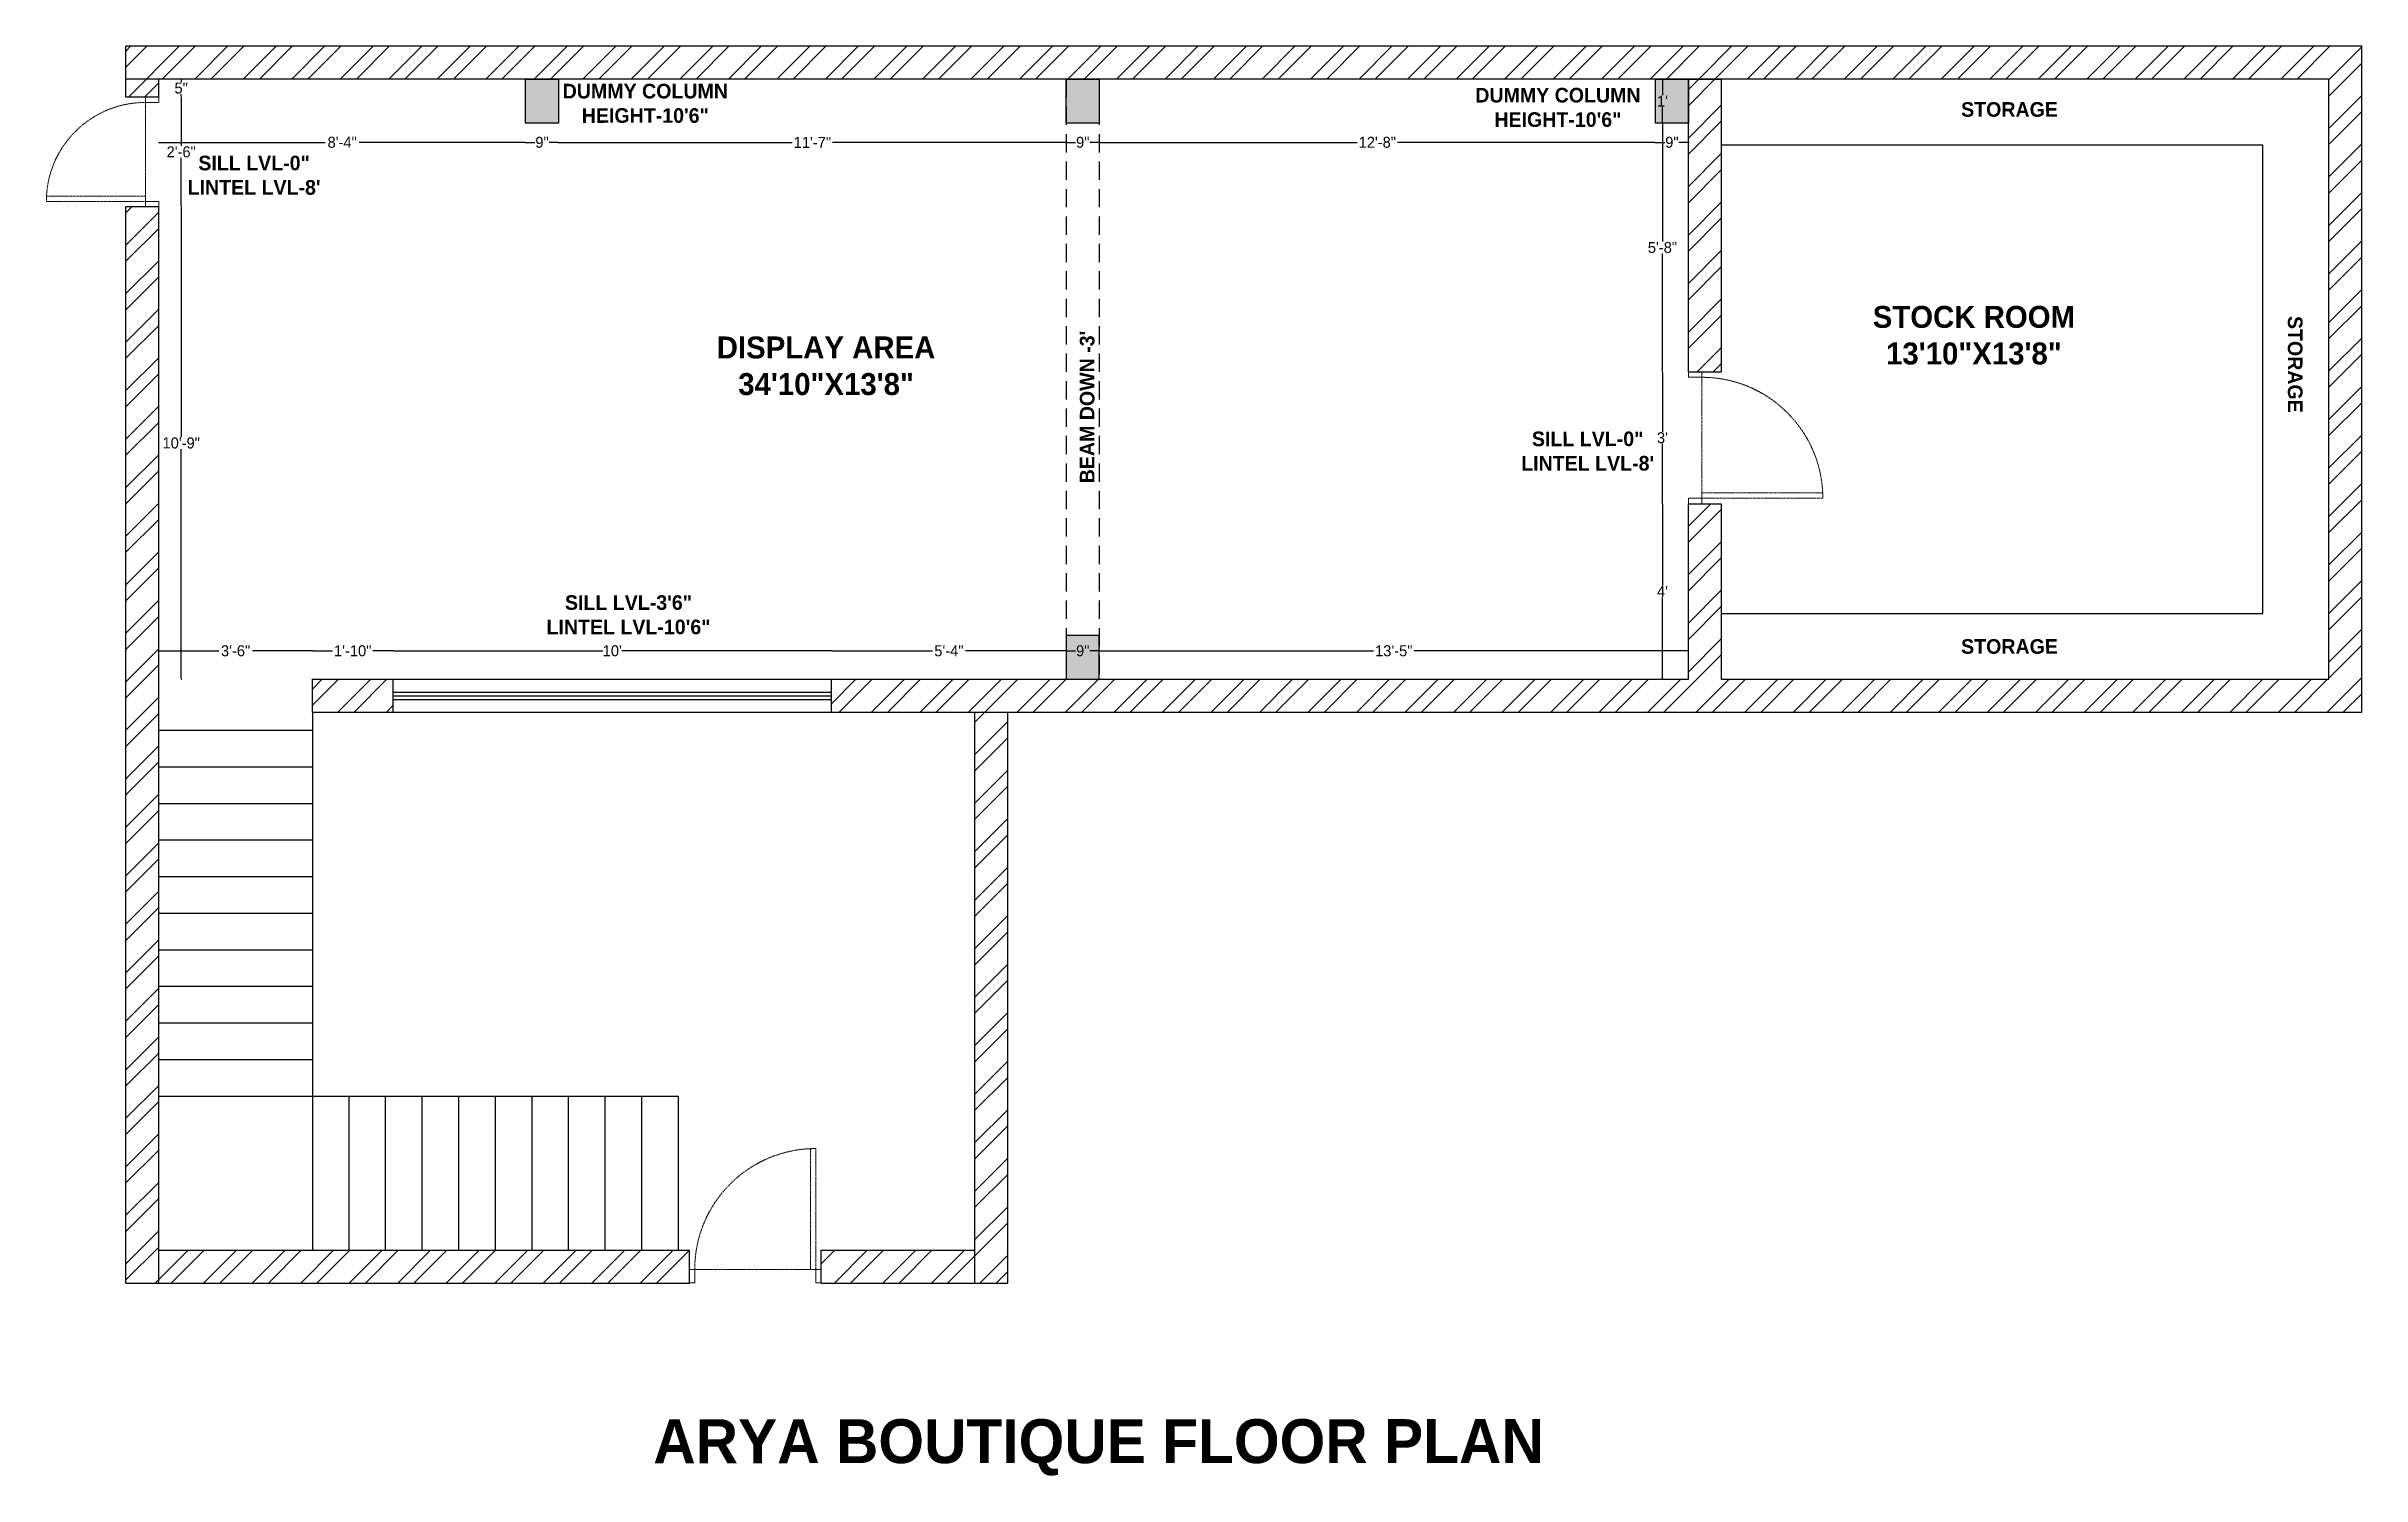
# Model space of a CAD drawing. Header units: inches. Extents: x 9636 to 21597, y -10243 to 557.
# Drawn here: x 14903 to 15536, y 166 to 557 of the extents above; entities that cross this region are included whole.
import ezdxf

# ---------------------------------------------------------------- set-up
doc = ezdxf.new("R2010")
doc.units = ezdxf.units.IN
doc.header["$MEASUREMENT"] = 0
for name, pattern in [('AUDIT_D_060311083008-3', [0]), ('DASHED', [0.75, 0.5, -0.25]), ('DASHED2', [0.375, 0.25, -0.125]), ('HIDDEN', [0.375, 0.25, -0.125])]:
    doc.linetypes.add(name, pattern=pattern)
for name, color, linetype in [('A-DOOR', 251, 'AUDIT_D_060311083008-3'), ('A-Door-Frame', 1, 'Continuous'), ('A-Door-Swing', 8, 'HIDDEN'), ('IEL-HATCH-002', 7, 'Continuous')]:
    doc.layers.add(name, color=color, linetype=linetype)
doc.styles.add('HEMI', font='stylu.ttf')
doc.styles.get("Standard").update_dxf_attribs({"font": 'arial.ttf'})
doc.dimstyles.get("Standard").update_dxf_attribs({"dimtxt": 0.18, "dimasz": 0.18, "dimexe": 0.18, "dimexo": 0.0625, "dimgap": 0.09, "dimtad": 0, "dimtih": 1, "dimtoh": 1, "dimdec": 0, "dimzin": 0, "dimdsep": 46, "dimlunit": 4, "dimtxsty": 'Standard', "dimcen": 0.09, "dimadec": 0, "dimazin": 0, "dimtfac": 1, "dimtdec": 0, "dimtofl": 0, "dimtmove": 0, "dimatfit": 3, "dimfxl": 1, "dimtolj": 1, "dimtzin": 0, "dimarcsym": 0})
pattern_1 = [(45, (-4250.946, 2765.227), (-6.629126, 6.629126), []), (45, (-4246.526, 2765.227), (-6.629126, 6.629126), [])]

msp = doc.modelspace()

# ---------------------------------------------------------------- texts
at = {"color": 116, "lineweight": 15, "true_color": 0x136734, "char_height": 4, "width": 69.2136, "attachment_point": 3, "style": 'HEMI'}
for s, insert, rotation in [('\\pxqc;{\\fStylus BT|b1|i0|c0|p34;DUMMY COLUMN\\PHEIGHT-10\'6"}', (15101.61, 546.71), 0.00944), ('\\pxqc;{\\fStylus BT|b1|i0|c0|p34;DUMMY COLUMN\\PHEIGHT-10\'6"}', (15351, 545.6), 0.00944), ('\\pxqc;{\\fStylus BT|b1|i0|c0|p34;SILL LVL-0"\\PLINTEL LVL-8\'}', (14994.7, 527.06), 0.00944), ("\\pxqc;{\\fStylus BT|b1|i0|c0|p34;BEAM DOWN -3'}", (15185.73, 492.97), 90.00944), ('\\pxqc;{\\fStylus BT|b1|i0|c0|p34;SILL LVL-0"\\PLINTEL LVL-8\'}', (15359.13, 451.67), 0.00944), ('\\pxqc;{\\fStylus BT|b1|i0|c0|p34;SILL LVL-3\'6"\\PLINTEL LVL-10\'6"}', (15097.01, 406.93), 0.00944)]:
    msp.add_mtext(s, dxfattribs=dict(at, insert=insert, rotation=rotation))
at = {"color": 177, "lineweight": 15, "true_color": 0x293189, "char_height": 4, "width": 69.2136, "attachment_point": 3, "style": 'HEMI'}
for insert, rotation in [((15474.41, 541.7), 0.00944), ((15519.88, 435.42), 270.00944), ((15474.41, 394.93), 0.00944)]:
    msp.add_mtext('\\pxqc;{\\fStylus BT|b1|i0|c0|p34;STORAGE}', dxfattribs=dict(at, insert=insert, rotation=rotation))
at = {"color": 1, "lineweight": 15, "attachment_point": 3, "rotation": 0.00944, "style": 'HEMI'}
for s, insert, char_height, width in [('\\pxqc;{\\fStylus BT|b1|i0|c0|p34;STOCK ROOM\\P13\'10"X13\'8"}', (15464.67, 486.01), 6, 69.2136), ('\\pxqc;{\\fStylus BT|b1|i0|c0|p34;DISPLAY AREA\\P34\'10"X13\'8"}', (15151, 477.65), 6, 69.2136), ('\\pxqc;{\\fStylus BT|b1|i0|c0|p34;ARYA BOUTIQUE FLOOR PLAN}', (15336.98, 181.75), 12, 292.2373)]:
    msp.add_mtext(s, dxfattribs=dict(at, insert=insert, char_height=char_height, width=width))

# ---------------------------------------------------------------- blocks, each defined once
blk = doc.blocks.new('*U10')
at = {"layer": 'A-Door-Frame', "lineweight": 5}
for p, q in [((0, -100), (0, 0)), ((982, -100), (982, 0))]:
    blk.add_line(p, q, dxfattribs=at)
for points in [[(0, -100), (40, -100), (40, 0), (0, 0)], [(982, -100), (942, -100), (942, 0), (982, 0)]]:
    blk.add_lwpolyline(points, dxfattribs=at)
at = {"layer": 'A-Door-Swing', "linetype": 'DASHED2', "lineweight": 5}
blk.add_line((48, 0), (950, 0), dxfattribs=at)
blk.add_lwpolyline([(40, 0), (40, 902), (80, 902), (80, 0)], close=True, dxfattribs=at)
blk.add_arc((40, 0), 902, 360, 90, dxfattribs=at)
blk = doc.blocks.new('*U16')
at = {"layer": 'A-Door-Frame', "lineweight": 5}
for p, q in [((0, -100), (0, 0)), ((818, -100), (818, 0))]:
    blk.add_line(p, q, dxfattribs=at)
for points in [[(0, -100), (40, -100), (40, 0), (0, 0)], [(818, -100), (778, -100), (778, 0), (818, 0)]]:
    blk.add_lwpolyline(points, dxfattribs=at)
at = {"layer": 'A-Door-Swing', "linetype": 'DASHED2', "lineweight": 5}
blk.add_line((47, 0), (785, 0), dxfattribs=at)
blk.add_lwpolyline([(40, 0), (40, 738), (80, 738), (80, 0)], close=True, dxfattribs=at)
blk.add_arc((40, 0), 738, 360, 90, dxfattribs=at)
blk = doc.blocks.new('*D47')
at = {"color": 0, "lineweight": -2, "transparency": 16777216}
for p, q in [((14934.04, 391.68), (14934.04, 391.9)), ((14976.04, 391.68), (14976.04, 391.9))]:
    blk.add_line(p, q, dxfattribs=at)
at = {"color": 5, "lineweight": -2, "transparency": 16777216}
for p, q in [((14934.22, 391.72), (14950.46, 391.72)), ((14975.86, 391.72), (14959.62, 391.72))]:
    blk.add_line(p, q, dxfattribs=at)
at = {"color": 5, "transparency": 16777216}
for points in [[(14934.22, 391.75), (14934.22, 391.69), (14934.04, 391.72)], [(14975.86, 391.75), (14975.86, 391.69), (14976.04, 391.72)]]:
    blk.add_solid(points, dxfattribs=at)
at = {"layer": 'Defpoints', "color": 0, "transparency": 16777216}
for p in [(14934.04, 391.72), (14934.04, 383.95), (14976.04, 383.95)]:
    blk.add_point(p, dxfattribs=at)
at = {"color": 5, "transparency": 16777216, "insert": (14955.04, 391.72), "char_height": 3, "attachment_point": 5, "style": 'HEMI'}
blk.add_mtext('\\A1;3\'-6"', dxfattribs=at)
blk = doc.blocks.new('*D48')
at = {"color": 0, "lineweight": -2, "transparency": 16777216}
for p, q in [((14976.04, 391.68), (14976.04, 391.9)), ((14998.04, 391.68), (14998.04, 391.9))]:
    blk.add_line(p, q, dxfattribs=at)
at = {"color": 5, "lineweight": -2, "transparency": 16777216}
for p, q in [((14976.22, 391.72), (14981.51, 391.72)), ((14997.86, 391.72), (14992.58, 391.72))]:
    blk.add_line(p, q, dxfattribs=at)
at = {"color": 5, "transparency": 16777216}
for points in [[(14976.22, 391.75), (14976.22, 391.69), (14976.04, 391.72)], [(14997.86, 391.75), (14997.86, 391.69), (14998.04, 391.72)]]:
    blk.add_solid(points, dxfattribs=at)
at = {"layer": 'Defpoints', "color": 0, "transparency": 16777216}
for p in [(14998.04, 391.72), (14976.04, 383.95), (14998.04, 383.95)]:
    blk.add_point(p, dxfattribs=at)
at = {"color": 5, "transparency": 16777216, "insert": (14987.04, 391.72), "char_height": 3, "attachment_point": 5, "style": 'HEMI'}
blk.add_mtext('\\A1;1\'-10"', dxfattribs=at)
blk = doc.blocks.new('*D49')
at = {"color": 0, "lineweight": -2, "transparency": 16777216}
for p, q in [((14998.04, 391.68), (14998.04, 391.9)), ((15117.89, 391.68), (15117.89, 391.9))]:
    blk.add_line(p, q, dxfattribs=at)
at = {"color": 5, "lineweight": -2, "transparency": 16777216}
for p, q in [((14998.22, 391.72), (15055.35, 391.72)), ((15117.71, 391.72), (15060.59, 391.72))]:
    blk.add_line(p, q, dxfattribs=at)
at = {"color": 5, "transparency": 16777216}
for points in [[(14998.22, 391.75), (14998.22, 391.69), (14998.04, 391.72)], [(15117.71, 391.75), (15117.71, 391.69), (15117.89, 391.72)]]:
    blk.add_solid(points, dxfattribs=at)
at = {"layer": 'Defpoints', "color": 0, "transparency": 16777216}
for p in [(15117.89, 391.72), (14998.04, 383.95), (15117.89, 383.95)]:
    blk.add_point(p, dxfattribs=at)
at = {"color": 5, "transparency": 16777216, "insert": (15057.97, 391.72), "char_height": 3, "attachment_point": 5, "style": 'HEMI'}
blk.add_mtext("\\A1;10'", dxfattribs=at)
blk = doc.blocks.new('*D50')
at = {"color": 0, "lineweight": -2, "transparency": 16777216}
for p, q in [((15117.89, 391.68), (15117.89, 391.9)), ((15182.04, 391.68), (15182.04, 391.9))]:
    blk.add_line(p, q, dxfattribs=at)
at = {"color": 5, "lineweight": -2, "transparency": 16777216}
for p, q in [((15118.07, 391.72), (15145.45, 391.72)), ((15181.86, 391.72), (15154.49, 391.72))]:
    blk.add_line(p, q, dxfattribs=at)
at = {"color": 5, "transparency": 16777216}
for points in [[(15118.07, 391.75), (15118.07, 391.69), (15117.89, 391.72)], [(15181.86, 391.75), (15181.86, 391.69), (15182.04, 391.72)]]:
    blk.add_solid(points, dxfattribs=at)
at = {"layer": 'Defpoints', "color": 0, "transparency": 16777216}
for p in [(15182.04, 391.72), (15117.89, 383.95), (15182.04, 383.95)]:
    blk.add_point(p, dxfattribs=at)
at = {"color": 5, "transparency": 16777216, "insert": (15149.97, 391.72), "char_height": 3, "attachment_point": 5, "style": 'HEMI'}
blk.add_mtext('\\A1;5\'-4"', dxfattribs=at)
blk = doc.blocks.new('*D51')
at = {"color": 0, "lineweight": -2, "transparency": 16777216}
for p, q in [((15182.04, 391.68), (15182.04, 391.9)), ((15191.04, 391.68), (15191.04, 391.9))]:
    blk.add_line(p, q, dxfattribs=at)
at = {"color": 5, "lineweight": -2, "transparency": 16777216}
for p, q in [((15182.22, 391.72), (15184.6, 391.72)), ((15190.86, 391.72), (15188.48, 391.72))]:
    blk.add_line(p, q, dxfattribs=at)
at = {"color": 5, "transparency": 16777216}
for points in [[(15182.22, 391.75), (15182.22, 391.69), (15182.04, 391.72)], [(15190.86, 391.75), (15190.86, 391.69), (15191.04, 391.72)]]:
    blk.add_solid(points, dxfattribs=at)
at = {"layer": 'Defpoints', "color": 0, "transparency": 16777216}
for p in [(15191.04, 391.72), (15182.04, 383.95), (15191.04, 383.95)]:
    blk.add_point(p, dxfattribs=at)
at = {"color": 5, "transparency": 16777216, "insert": (15186.54, 391.72), "char_height": 3, "attachment_point": 5, "style": 'HEMI'}
blk.add_mtext('\\A1;9"', dxfattribs=at)
blk = doc.blocks.new('*D52')
at = {"color": 0, "lineweight": -2, "transparency": 16777216}
for p, q in [((15191.04, 391.68), (15191.04, 391.9)), ((15352.04, 391.68), (15352.04, 391.9))]:
    blk.add_line(p, q, dxfattribs=at)
at = {"color": 5, "lineweight": -2, "transparency": 16777216}
for p, q in [((15191.22, 391.72), (15266.01, 391.72)), ((15351.86, 391.72), (15277.08, 391.72))]:
    blk.add_line(p, q, dxfattribs=at)
at = {"color": 5, "transparency": 16777216}
for points in [[(15191.22, 391.75), (15191.22, 391.69), (15191.04, 391.72)], [(15351.86, 391.75), (15351.86, 391.69), (15352.04, 391.72)]]:
    blk.add_solid(points, dxfattribs=at)
at = {"layer": 'Defpoints', "color": 0, "transparency": 16777216}
for p in [(15352.04, 391.72), (15191.04, 383.95), (15352.04, 383.95)]:
    blk.add_point(p, dxfattribs=at)
at = {"color": 5, "transparency": 16777216, "insert": (15271.54, 391.72), "char_height": 3, "attachment_point": 5, "style": 'HEMI'}
blk.add_mtext('\\A1;13\'-5"', dxfattribs=at)
blk = doc.blocks.new('*D53')
at = {"color": 0, "lineweight": -2, "transparency": 16777216}
for p, q in [((15345, 431.95), (15344.78, 431.95)), ((15345, 383.95), (15344.78, 383.95))]:
    blk.add_line(p, q, dxfattribs=at)
at = {"color": 5, "lineweight": -2, "transparency": 16777216}
for p, q in [((15344.96, 431.77), (15344.96, 409.61)), ((15344.96, 384.13), (15344.96, 406.29))]:
    blk.add_line(p, q, dxfattribs=at)
at = {"color": 5, "transparency": 16777216}
for points in [[(15344.93, 431.77), (15344.99, 431.77), (15344.96, 431.95)], [(15344.93, 384.13), (15344.99, 384.13), (15344.96, 383.95)]]:
    blk.add_solid(points, dxfattribs=at)
at = {"layer": 'Defpoints', "color": 0, "transparency": 16777216}
for p in [(15344.96, 431.95), (15352.04, 431.95), (15352.04, 383.95)]:
    blk.add_point(p, dxfattribs=at)
at = {"color": 5, "transparency": 16777216, "insert": (15344.96, 407.95), "char_height": 3, "attachment_point": 5, "style": 'HEMI'}
blk.add_mtext("\\A1;4'", dxfattribs=at)
blk = doc.blocks.new('*D54')
at = {"color": 0, "lineweight": -2, "transparency": 16777216}
for p, q in [((15345, 467.95), (15344.78, 467.95)), ((15345, 431.95), (15344.78, 431.95))]:
    blk.add_line(p, q, dxfattribs=at)
at = {"color": 5, "lineweight": -2, "transparency": 16777216}
for p, q in [((15344.96, 467.77), (15344.96, 451.59)), ((15344.96, 432.13), (15344.96, 448.31))]:
    blk.add_line(p, q, dxfattribs=at)
at = {"color": 5, "transparency": 16777216}
for points in [[(15344.93, 467.77), (15344.99, 467.77), (15344.96, 467.95)], [(15344.93, 432.13), (15344.99, 432.13), (15344.96, 431.95)]]:
    blk.add_solid(points, dxfattribs=at)
at = {"layer": 'Defpoints', "color": 0, "transparency": 16777216}
for p in [(15344.96, 467.95), (15353.88, 467.95), (15352.04, 431.95)]:
    blk.add_point(p, dxfattribs=at)
at = {"color": 5, "transparency": 16777216, "insert": (15344.96, 449.95), "char_height": 3, "attachment_point": 5, "style": 'HEMI'}
blk.add_mtext("\\A1;3'", dxfattribs=at)
blk = doc.blocks.new('*D55')
at = {"color": 0, "lineweight": -2, "transparency": 16777216}
for p, q in [((15345, 535.95), (15344.78, 535.95)), ((15345, 467.95), (15344.78, 467.95))]:
    blk.add_line(p, q, dxfattribs=at)
at = {"color": 5, "lineweight": -2, "transparency": 16777216}
for p, q in [((15344.96, 535.77), (15344.96, 503.61)), ((15344.96, 468.13), (15344.96, 500.3))]:
    blk.add_line(p, q, dxfattribs=at)
at = {"color": 5, "transparency": 16777216}
for points in [[(15344.93, 535.77), (15344.99, 535.77), (15344.96, 535.95)], [(15344.93, 468.13), (15344.99, 468.13), (15344.96, 467.95)]]:
    blk.add_solid(points, dxfattribs=at)
at = {"layer": 'Defpoints', "color": 0, "transparency": 16777216}
for p in [(15344.96, 535.95), (15352.04, 535.95), (15353.88, 467.95)]:
    blk.add_point(p, dxfattribs=at)
at = {"color": 5, "transparency": 16777216, "insert": (15344.96, 501.95), "char_height": 3, "attachment_point": 5, "style": 'HEMI'}
blk.add_mtext('\\A1;5\'-8"', dxfattribs=at)
blk = doc.blocks.new('*D56')
at = {"color": 0, "lineweight": -2, "transparency": 16777216}
for p, q in [((15345, 547.95), (15344.78, 547.95)), ((15345, 535.95), (15344.78, 535.95))]:
    blk.add_line(p, q, dxfattribs=at)
at = {"color": 5, "lineweight": -2, "transparency": 16777216}
for p, q in [((15344.96, 547.77), (15344.96, 543.56)), ((15344.96, 536.13), (15344.96, 540.35))]:
    blk.add_line(p, q, dxfattribs=at)
at = {"color": 5, "transparency": 16777216}
for points in [[(15344.93, 547.77), (15344.99, 547.77), (15344.96, 547.95)], [(15344.93, 536.13), (15344.99, 536.13), (15344.96, 535.95)]]:
    blk.add_solid(points, dxfattribs=at)
at = {"layer": 'Defpoints', "color": 0, "transparency": 16777216}
for p in [(15344.96, 547.95), (15352.04, 547.95), (15352.04, 535.95)]:
    blk.add_point(p, dxfattribs=at)
at = {"color": 5, "transparency": 16777216, "insert": (15344.96, 541.95), "char_height": 3, "attachment_point": 5, "style": 'HEMI'}
blk.add_mtext("\\A1;1'", dxfattribs=at)
blk = doc.blocks.new('*D57')
at = {"color": 0, "lineweight": -2, "transparency": 16777216}
for p, q in [((15343.04, 530.74), (15343.04, 530.52)), ((15352.04, 530.74), (15352.04, 530.52))]:
    blk.add_line(p, q, dxfattribs=at)
at = {"color": 5, "lineweight": -2, "transparency": 16777216}
for p, q in [((15343.22, 530.7), (15345.6, 530.7)), ((15351.86, 530.7), (15349.48, 530.7))]:
    blk.add_line(p, q, dxfattribs=at)
at = {"color": 5, "transparency": 16777216}
for points in [[(15343.22, 530.73), (15343.22, 530.67), (15343.04, 530.7)], [(15351.86, 530.73), (15351.86, 530.67), (15352.04, 530.7)]]:
    blk.add_solid(points, dxfattribs=at)
at = {"layer": 'Defpoints', "color": 0, "transparency": 16777216}
for p in [(15343.04, 535.95), (15352.04, 535.95), (15343.04, 530.7)]:
    blk.add_point(p, dxfattribs=at)
at = {"color": 5, "transparency": 16777216, "insert": (15347.54, 530.7), "char_height": 3, "attachment_point": 5, "style": 'HEMI'}
blk.add_mtext('\\A1;9"', dxfattribs=at)
blk = doc.blocks.new('*D58')
at = {"color": 0, "lineweight": -2, "transparency": 16777216}
for p, q in [((15191.04, 530.74), (15191.04, 530.52)), ((15343.04, 530.74), (15343.04, 530.52))]:
    blk.add_line(p, q, dxfattribs=at)
at = {"color": 5, "lineweight": -2, "transparency": 16777216}
for p, q in [((15191.22, 530.7), (15261.51, 530.7)), ((15342.86, 530.7), (15272.58, 530.7))]:
    blk.add_line(p, q, dxfattribs=at)
at = {"color": 5, "transparency": 16777216}
for points in [[(15191.22, 530.73), (15191.22, 530.67), (15191.04, 530.7)], [(15342.86, 530.73), (15342.86, 530.67), (15343.04, 530.7)]]:
    blk.add_solid(points, dxfattribs=at)
at = {"layer": 'Defpoints', "color": 0, "transparency": 16777216}
for p in [(15191.04, 535.95), (15343.04, 535.95), (15191.04, 530.7)]:
    blk.add_point(p, dxfattribs=at)
at = {"color": 5, "transparency": 16777216, "insert": (15267.04, 530.7), "char_height": 3, "attachment_point": 5, "style": 'HEMI'}
blk.add_mtext('\\A1;12\'-8"', dxfattribs=at)
blk = doc.blocks.new('*D59')
at = {"color": 0, "lineweight": -2, "transparency": 16777216}
for p, q in [((15182.04, 530.74), (15182.04, 530.52)), ((15191.04, 530.74), (15191.04, 530.52))]:
    blk.add_line(p, q, dxfattribs=at)
at = {"color": 5, "lineweight": -2, "transparency": 16777216}
for p, q in [((15182.22, 530.7), (15184.6, 530.7)), ((15190.86, 530.7), (15188.48, 530.7))]:
    blk.add_line(p, q, dxfattribs=at)
at = {"color": 5, "transparency": 16777216}
for points in [[(15182.22, 530.73), (15182.22, 530.67), (15182.04, 530.7)], [(15190.86, 530.73), (15190.86, 530.67), (15191.04, 530.7)]]:
    blk.add_solid(points, dxfattribs=at)
at = {"layer": 'Defpoints', "color": 0, "transparency": 16777216}
for p in [(15182.04, 535.95), (15191.04, 535.95), (15182.04, 530.7)]:
    blk.add_point(p, dxfattribs=at)
at = {"color": 5, "transparency": 16777216, "insert": (15186.54, 530.7), "char_height": 3, "attachment_point": 5, "style": 'HEMI'}
blk.add_mtext('\\A1;9"', dxfattribs=at)
blk = doc.blocks.new('*D60')
at = {"color": 0, "lineweight": -2, "transparency": 16777216}
for p, q in [((15043.28, 530.74), (15043.28, 530.52)), ((15182.04, 530.74), (15182.04, 530.52))]:
    blk.add_line(p, q, dxfattribs=at)
at = {"color": 5, "lineweight": -2, "transparency": 16777216}
for p, q in [((15043.46, 530.7), (15107.13, 530.7)), ((15181.86, 530.7), (15118.2, 530.7))]:
    blk.add_line(p, q, dxfattribs=at)
at = {"color": 5, "transparency": 16777216}
for points in [[(15043.46, 530.73), (15043.46, 530.67), (15043.28, 530.7)], [(15181.86, 530.73), (15181.86, 530.67), (15182.04, 530.7)]]:
    blk.add_solid(points, dxfattribs=at)
at = {"layer": 'Defpoints', "color": 0, "transparency": 16777216}
for p in [(15043.28, 535.95), (15182.04, 535.95), (15043.28, 530.7)]:
    blk.add_point(p, dxfattribs=at)
at = {"color": 5, "transparency": 16777216, "insert": (15112.66, 530.7), "char_height": 3, "attachment_point": 5, "style": 'HEMI'}
blk.add_mtext('\\A1;11\'-7"', dxfattribs=at)
blk = doc.blocks.new('*D61')
at = {"color": 0, "lineweight": -2, "transparency": 16777216}
for p, q in [((15034.28, 530.74), (15034.28, 530.52)), ((15043.28, 530.74), (15043.28, 530.52))]:
    blk.add_line(p, q, dxfattribs=at)
at = {"color": 5, "lineweight": -2, "transparency": 16777216}
for p, q in [((15034.46, 530.7), (15036.84, 530.7)), ((15043.1, 530.7), (15040.72, 530.7))]:
    blk.add_line(p, q, dxfattribs=at)
at = {"color": 5, "transparency": 16777216}
for points in [[(15034.46, 530.73), (15034.46, 530.67), (15034.28, 530.7)], [(15043.1, 530.73), (15043.1, 530.67), (15043.28, 530.7)]]:
    blk.add_solid(points, dxfattribs=at)
at = {"layer": 'Defpoints', "color": 0, "transparency": 16777216}
for p in [(15034.28, 535.95), (15043.28, 535.95), (15034.28, 530.7)]:
    blk.add_point(p, dxfattribs=at)
at = {"color": 5, "transparency": 16777216, "insert": (15038.78, 530.7), "char_height": 3, "attachment_point": 5, "style": 'HEMI'}
blk.add_mtext('\\A1;9"', dxfattribs=at)
blk = doc.blocks.new('*D62')
at = {"color": 0, "lineweight": -2, "transparency": 16777216}
for p, q in [((14934.04, 530.74), (14934.04, 530.52)), ((15034.28, 530.74), (15034.28, 530.52))]:
    blk.add_line(p, q, dxfattribs=at)
at = {"color": 5, "lineweight": -2, "transparency": 16777216}
for p, q in [((14934.22, 530.7), (14979.55, 530.7)), ((15034.1, 530.7), (14988.78, 530.7))]:
    blk.add_line(p, q, dxfattribs=at)
at = {"color": 5, "transparency": 16777216}
for points in [[(14934.22, 530.73), (14934.22, 530.67), (14934.04, 530.7)], [(15034.1, 530.73), (15034.1, 530.67), (15034.28, 530.7)]]:
    blk.add_solid(points, dxfattribs=at)
at = {"layer": 'Defpoints', "color": 0, "transparency": 16777216}
for p in [(14934.04, 542.35), (15034.28, 535.95), (14934.04, 530.7)]:
    blk.add_point(p, dxfattribs=at)
at = {"color": 5, "transparency": 16777216, "insert": (14984.16, 530.7), "char_height": 3, "attachment_point": 5, "style": 'HEMI'}
blk.add_mtext('\\A1;8\'-4"', dxfattribs=at)
blk = doc.blocks.new('*D63')
at = {"color": 0, "lineweight": -2, "transparency": 16777216}
for p, q in [((14940.13, 547.95), (14940.35, 547.95)), ((14940.13, 543.08), (14940.35, 543.08))]:
    blk.add_line(p, q, dxfattribs=at)
at = {"color": 5, "lineweight": -2, "transparency": 16777216}
for p, q in [((14940.17, 547.77), (14940.17, 547.17)), ((14940.17, 543.26), (14940.17, 543.86))]:
    blk.add_line(p, q, dxfattribs=at)
at = {"color": 5, "transparency": 16777216}
for points in [[(14940.14, 547.77), (14940.2, 547.77), (14940.17, 547.95)], [(14940.14, 543.26), (14940.2, 543.26), (14940.17, 543.08)]]:
    blk.add_solid(points, dxfattribs=at)
at = {"layer": 'Defpoints', "color": 0, "transparency": 16777216}
for p in [(14934.04, 547.95), (14934.04, 543.08), (14940.17, 543.08)]:
    blk.add_point(p, dxfattribs=at)
at = {"color": 5, "transparency": 16777216, "insert": (14940.17, 545.52), "char_height": 3, "attachment_point": 5, "style": 'HEMI'}
blk.add_mtext('\\A1;5"', dxfattribs=at)
blk = doc.blocks.new('*D64')
at = {"color": 0, "lineweight": -2, "transparency": 16777216}
for p, q in [((14940.13, 543.08), (14940.35, 543.08)), ((14940.13, 513.08), (14940.35, 513.08))]:
    blk.add_line(p, q, dxfattribs=at)
at = {"color": 5, "lineweight": -2, "transparency": 16777216}
for p, q in [((14940.17, 542.9), (14940.17, 529.73)), ((14940.17, 513.26), (14940.17, 526.43))]:
    blk.add_line(p, q, dxfattribs=at)
at = {"color": 5, "transparency": 16777216}
for points in [[(14940.14, 542.9), (14940.2, 542.9), (14940.17, 543.08)], [(14940.14, 513.26), (14940.2, 513.26), (14940.17, 513.08)]]:
    blk.add_solid(points, dxfattribs=at)
at = {"layer": 'Defpoints', "color": 0, "transparency": 16777216}
for p in [(14934.04, 543.08), (14934.04, 513.08), (14940.17, 513.08)]:
    blk.add_point(p, dxfattribs=at)
at = {"color": 5, "transparency": 16777216, "insert": (14940.17, 528.08), "char_height": 3, "attachment_point": 5, "style": 'HEMI'}
blk.add_mtext('\\A1;2\'-6"', dxfattribs=at)
blk = doc.blocks.new('*D65')
at = {"color": 0, "lineweight": -2, "transparency": 16777216}
for p, q in [((14940.13, 513.08), (14940.35, 513.08)), ((14940.13, 383.95), (14940.35, 383.95))]:
    blk.add_line(p, q, dxfattribs=at)
at = {"color": 5, "lineweight": -2, "transparency": 16777216}
for p, q in [((14940.17, 512.9), (14940.17, 450.17)), ((14940.17, 384.13), (14940.17, 446.86))]:
    blk.add_line(p, q, dxfattribs=at)
at = {"color": 5, "transparency": 16777216}
for points in [[(14940.14, 512.9), (14940.2, 512.9), (14940.17, 513.08)], [(14940.14, 384.13), (14940.2, 384.13), (14940.17, 383.95)]]:
    blk.add_solid(points, dxfattribs=at)
at = {"layer": 'Defpoints', "color": 0, "transparency": 16777216}
for p in [(14934.04, 513.08), (14934.04, 383.95), (14940.17, 383.95)]:
    blk.add_point(p, dxfattribs=at)
at = {"color": 5, "transparency": 16777216, "insert": (14940.17, 448.52), "char_height": 3, "attachment_point": 5, "style": 'HEMI'}
blk.add_mtext('\\A1;10\'-9"', dxfattribs=at)

# ---------------------------------------------------------------- dimensions: what is measured, and where the dimension line sits
for base, p1, p2, override, picture, middle in [((14940.17, 543.08), (14934.04, 547.95), (14934.04, 543.08), {"dimtxt": 3, "dimtxsty": 'HEMI', "dimclrd": 5, "dimclrt": 5, "dimfxl": 0.03937, "dimfxlon": 1, "dimarcsym": 1}, '*D63', (14940.17, 545.52)), ((15344.96, 547.95), (15352.04, 535.95), (15352.04, 547.95), {"dimtxt": 3, "dimtxsty": 'HEMI', "dimclrd": 5, "dimclrt": 5, "dimtmove": 1, "dimfxl": 0.03937, "dimfxlon": 1, "dimarcsym": 1}, '*D56', (15344.96, 541.95)), ((14940.17, 513.08), (14934.04, 543.08), (14934.04, 513.08), {"dimtxt": 3, "dimtxsty": 'HEMI', "dimclrd": 5, "dimclrt": 5, "dimtmove": 1, "dimfxl": 0.03937, "dimfxlon": 1, "dimarcsym": 1}, '*D64', (14940.17, 528.08)), ((15344.96, 535.95), (15353.88, 467.95), (15352.04, 535.95), {"dimtxt": 3, "dimtxsty": 'HEMI', "dimclrd": 5, "dimclrt": 5, "dimtmove": 1, "dimfxl": 0.03937, "dimfxlon": 1, "dimarcsym": 1}, '*D55', (15344.96, 501.95)), ((14940.17, 383.95), (14934.04, 513.08), (14934.04, 383.95), {"dimtxt": 3, "dimtxsty": 'HEMI', "dimclrd": 5, "dimclrt": 5, "dimtmove": 1, "dimfxl": 0.03937, "dimfxlon": 1, "dimarcsym": 1}, '*D65', (14940.17, 448.52)), ((15344.96, 467.95), (15352.04, 431.95), (15353.88, 467.95), {"dimtxt": 3, "dimtxsty": 'HEMI', "dimclrd": 5, "dimclrt": 5, "dimtmove": 1, "dimfxl": 0.03937, "dimfxlon": 1, "dimarcsym": 1}, '*D54', (15344.96, 449.95)), ((15344.96, 431.95), (15352.04, 383.95), (15352.04, 431.95), {"dimtxt": 3, "dimtxsty": 'HEMI', "dimclrd": 5, "dimclrt": 5, "dimfxl": 0.03937, "dimfxlon": 1, "dimarcsym": 1}, '*D53', (15344.96, 407.95))]:
    dim = msp.add_linear_dim(base=base, p1=p1, p2=p2, angle=90, dimstyle='Standard', override=override)
    dim.commit()
    dim.dimension.update_dxf_attribs({"geometry": picture, "text_midpoint": middle})
for base, p1, p2, override, picture, middle in [((14934.04, 530.7), (15034.28, 535.95), (14934.04, 542.35), {"dimtxt": 3, "dimtxsty": 'HEMI', "dimclrd": 5, "dimclrt": 5, "dimtmove": 1, "dimfxl": 0.03937, "dimfxlon": 1, "dimarcsym": 1}, '*D62', (14984.16, 530.7)), ((15034.28, 530.7), (15043.28, 535.95), (15034.28, 535.95), {"dimtxt": 3, "dimtxsty": 'HEMI', "dimclrd": 5, "dimclrt": 5, "dimtmove": 1, "dimfxl": 0.03937, "dimfxlon": 1, "dimarcsym": 1}, '*D61', (15038.78, 530.7)), ((15043.28, 530.7), (15182.04, 535.95), (15043.28, 535.95), {"dimtxt": 3, "dimtxsty": 'HEMI', "dimclrd": 5, "dimclrt": 5, "dimtmove": 1, "dimfxl": 0.03937, "dimfxlon": 1, "dimarcsym": 1}, '*D60', (15112.66, 530.7)), ((15182.04, 530.7), (15191.04, 535.95), (15182.04, 535.95), {"dimtxt": 3, "dimtxsty": 'HEMI', "dimclrd": 5, "dimclrt": 5, "dimtmove": 1, "dimfxl": 0.03937, "dimfxlon": 1, "dimarcsym": 1}, '*D59', (15186.54, 530.7)), ((15191.04, 530.7), (15343.04, 535.95), (15191.04, 535.95), {"dimtxt": 3, "dimtxsty": 'HEMI', "dimclrd": 5, "dimclrt": 5, "dimtmove": 1, "dimfxl": 0.03937, "dimfxlon": 1, "dimarcsym": 1}, '*D58', (15267.04, 530.7)), ((15343.04, 530.7), (15352.04, 535.95), (15343.04, 535.95), {"dimtxt": 3, "dimtxsty": 'HEMI', "dimclrd": 5, "dimclrt": 5, "dimfxl": 0.03937, "dimfxlon": 1, "dimarcsym": 1}, '*D57', (15347.54, 530.7)), ((14934.04, 391.72), (14976.04, 383.95), (14934.04, 383.95), {"dimtxt": 3, "dimtxsty": 'HEMI', "dimclrd": 5, "dimclrt": 5, "dimfxl": 0.03937, "dimfxlon": 1, "dimarcsym": 1}, '*D47', (14955.04, 391.72)), ((14998.04, 391.72), (14976.04, 383.95), (14998.04, 383.95), {"dimtxt": 3, "dimtxsty": 'HEMI', "dimclrd": 5, "dimclrt": 5, "dimfxl": 0.03937, "dimfxlon": 1, "dimarcsym": 1}, '*D48', (14987.04, 391.72)), ((15117.89, 391.72), (14998.04, 383.95), (15117.89, 383.95), {"dimtxt": 3, "dimtxsty": 'HEMI', "dimclrd": 5, "dimclrt": 5, "dimtmove": 1, "dimfxl": 0.03937, "dimfxlon": 1, "dimarcsym": 1}, '*D49', (15057.97, 391.72)), ((15182.04, 391.72), (15117.89, 383.95), (15182.04, 383.95), {"dimtxt": 3, "dimtxsty": 'HEMI', "dimclrd": 5, "dimclrt": 5, "dimtmove": 1, "dimfxl": 0.03937, "dimfxlon": 1, "dimarcsym": 1}, '*D50', (15149.97, 391.72)), ((15191.04, 391.72), (15182.04, 383.95), (15191.04, 383.95), {"dimtxt": 3, "dimtxsty": 'HEMI', "dimclrd": 5, "dimclrt": 5, "dimtmove": 1, "dimfxl": 0.03937, "dimfxlon": 1, "dimarcsym": 1}, '*D51', (15186.54, 391.72)), ((15352.04, 391.72), (15191.04, 383.95), (15352.04, 383.95), {"dimtxt": 3, "dimtxsty": 'HEMI', "dimclrd": 5, "dimclrt": 5, "dimtmove": 1, "dimfxl": 0.03937, "dimfxlon": 1, "dimarcsym": 1}, '*D52', (15271.54, 391.72))]:
    dim = msp.add_linear_dim(base=base, p1=p1, p2=p2, dimstyle='Standard', override=override)
    dim.commit()
    dim.dimension.update_dxf_attribs({"geometry": picture, "text_midpoint": middle})

# ---------------------------------------------------------------- hatches: boundary and pattern name
at = {"layer": 'IEL-HATCH-002', "true_color": 0xf27172, "transparency": 33554687}
h = msp.add_hatch(dxfattribs=at)
h.set_pattern_fill('ANSI32', color=11, scale=25)
h.set_pattern_definition(pattern_1)
h.paths.add_polyline_path([(14934.04, 513.08), (14925.04, 513.08), (14925.04, 359.95), (14934.04, 359.95)])
h.paths.add_polyline_path([(14925.04, 543.08), (14934.04, 543.08), (14934.04, 547.95), (15527.04, 547.95), (15527.04, 383.95), (15361.04, 383.95), (15361.04, 431.95), (15352.04, 431.95), (15352.04, 383.95), (15304.04, 383.95), (15117.89, 383.95), (15117.89, 374.95), (15536.04, 374.95), (15536.04, 383.95), (15536.04, 556.95), (14925.04, 556.95)])
at = {"layer": 'IEL-HATCH-002', "true_color": 0x636466, "transparency": 33554687}
h = msp.add_hatch(color=251, dxfattribs=at)
h.dxf.hatch_style = 1
h.paths.add_polyline_path([(15043.28, 547.95), (15034.28, 547.95), (15034.28, 535.95), (15043.28, 535.95)])
h = msp.add_hatch(color=251, dxfattribs=at)
h.dxf.hatch_style = 1
h.paths.add_polyline_path([(15191.04, 547.95), (15182.04, 547.95), (15182.04, 535.95), (15191.04, 535.95)])
h.paths.add_polyline_path([(15191.04, 395.95), (15182.04, 395.95), (15182.04, 383.95), (15191.04, 383.95)])
h = msp.add_hatch(color=251, dxfattribs=at)
h.dxf.hatch_style = 1
h.paths.add_polyline_path([(15352.04, 547.95), (15343.04, 547.95), (15343.04, 535.95), (15352.04, 535.95)])
at = {"layer": 'IEL-HATCH-002', "true_color": 0xf27172, "transparency": 33554687}
h = msp.add_hatch(dxfattribs=at)
h.set_pattern_fill('ANSI32', color=11, scale=25)
h.set_pattern_definition(pattern_1)
h.paths.add_polyline_path([(15361.04, 547.95), (15352.04, 547.95), (15352.04, 467.95), (15355.71, 467.95), (15361.04, 467.95)])
h = msp.add_hatch(dxfattribs=at)
h.set_pattern_fill('ANSI32', color=11, scale=25)
h.set_pattern_definition(pattern_1)
h.paths.add_polyline_path([(14998.04, 383.95), (14976.04, 383.95), (14976.04, 374.95), (14998.04, 374.95)])
h = msp.add_hatch(dxfattribs=at)
h.set_pattern_fill('ANSI32', color=11, scale=25)
h.set_pattern_definition(pattern_1)
h.paths.add_polyline_path([(15166.04, 374.95), (15157.04, 374.95), (15157.04, 218.95), (15166.04, 218.95)])
h.paths.add_polyline_path([(15157.04, 227.95), (15115.04, 227.95), (15115.04, 218.95), (15157.04, 218.95)])
h.paths.add_polyline_path([(15079.04, 227.95), (14934.04, 227.95), (14934.04, 218.95), (15079.04, 218.95)])
h.paths.add_polyline_path([(14934.04, 359.95), (14925.04, 359.95), (14925.04, 218.95), (14934.04, 218.95), (14934.04, 227.95)])

# ---------------------------------------------------------------- linework, layer by layer
for p, q in [((14925.04, 543.08), (14925.04, 556.95)), ((14934.04, 547.95), (14925.04, 547.95)), ((15527.04, 547.95), (14934.04, 547.95)), ((14934.04, 543.08), (14934.04, 547.95)), ((15352.04, 467.95), (15352.04, 547.95)), ((15352.04, 547.95), (15361.04, 547.95)), ((15361.04, 547.95), (15361.04, 467.95)), ((15527.04, 383.95), (15527.04, 547.95)), ((14934.04, 543.08), (14925.04, 543.08)), ((15509.04, 529.95), (15361.04, 529.95)), ((15509.04, 401.95), (15509.04, 529.95)), ((14925.04, 359.95), (14925.04, 513.08)), ((14934.04, 513.08), (14925.04, 513.08)), ((14934.04, 359.95), (14934.04, 513.08)), ((15352.04, 467.95), (15361.04, 467.95)), ((15352.04, 383.95), (15352.04, 431.95)), ((15352.04, 431.95), (15361.04, 431.95)), ((15361.04, 431.95), (15361.04, 383.95)), ((15361.04, 401.95), (15509.04, 401.95)), ((14976.04, 383.95), (15352.04, 383.95)), ((14976.04, 374.95), (14976.04, 383.95)), ((14998.04, 383.95), (14998.04, 374.95)), ((15117.89, 374.95), (15117.89, 383.95)), ((15361.04, 383.95), (15527.04, 383.95)), ((14976.04, 374.95), (15536.04, 374.95)), ((14976.04, 374.95), (14976.04, 359.95)), ((14976.04, 374.95), (14976.04, 269.95)), ((15157.04, 218.95), (15157.04, 374.95)), ((15166.04, 218.95), (15166.04, 374.95)), ((14976.04, 369.95), (14934.04, 369.95)), ((14925.04, 218.95), (14925.04, 359.95)), ((14976.04, 359.95), (14934.04, 359.95)), ((14934.04, 218.95), (14934.04, 359.95)), ((14976.04, 349.95), (14934.04, 349.95)), ((14976.04, 339.95), (14934.04, 339.95)), ((14976.04, 329.95), (14934.04, 329.95)), ((14976.04, 319.95), (14934.04, 319.95)), ((14976.04, 309.95), (14934.04, 309.95)), ((14976.04, 299.95), (14934.04, 299.95)), ((14976.04, 289.95), (14934.04, 289.95)), ((14976.04, 279.95), (14934.04, 279.95)), ((14976.04, 269.95), (14934.04, 269.95)), ((15076.04, 269.95), (14976.04, 269.95)), ((14976.04, 269.95), (14976.04, 227.95)), ((14986.04, 227.95), (14986.04, 269.95)), ((14996.04, 227.95), (14996.04, 269.95)), ((15006.04, 227.95), (15006.04, 269.95)), ((15016.04, 227.95), (15016.04, 269.95)), ((15026.04, 227.95), (15026.04, 269.95)), ((15036.04, 227.95), (15036.04, 269.95)), ((15046.04, 227.95), (15046.04, 269.95)), ((15056.04, 227.95), (15056.04, 269.95)), ((15066.04, 227.95), (15066.04, 269.95)), ((15076.04, 227.95), (15076.04, 269.95)), ((14934.04, 227.95), (15079.04, 227.95)), ((15079.04, 218.95), (15079.04, 227.95)), ((15115.04, 227.95), (15157.04, 227.95)), ((15115.04, 218.95), (15115.04, 227.95)), ((14925.04, 218.95), (15079.04, 218.95)), ((15115.04, 218.95), (15166.04, 218.95))]:
    msp.add_line(p, q)
at = {"linetype": 'DASHED', "ltscale": 10}
for p, q in [((15182.04, 547.95), (15182.04, 383.95)), ((15191.04, 547.95), (15191.04, 383.95))]:
    msp.add_line(p, q, dxfattribs=at)
at = {"color": 143, "true_color": 0x7aafdf}
for p, q in [((14998.04, 380.45), (15117.89, 380.45)), ((14998.04, 379.45), (15117.89, 379.45)), ((14998.04, 378.45), (15117.89, 378.45))]:
    msp.add_line(p, q, dxfattribs=at)
for points in [[(15536.04, 556.95), (14925.04, 556.95)], [(15536.04, 374.95), (15536.04, 383.95), (15536.04, 556.95)]]:
    msp.add_lwpolyline(points)
for points in [[(15043.28, 547.95), (15043.28, 535.95), (15034.28, 535.95), (15034.28, 547.95)], [(15191.04, 547.95), (15191.04, 535.95), (15182.04, 535.95), (15182.04, 547.95)], [(15352.04, 547.95), (15352.04, 535.95), (15343.04, 535.95), (15343.04, 547.95)], [(15191.04, 383.95), (15191.04, 395.95), (15182.04, 395.95), (15182.04, 383.95)]]:
    msp.add_lwpolyline(points, close=True)

# ---------------------------------------------------------------- block references
at = {"layer": 'A-DOOR', "lineweight": 5, "yscale": 0.03666666666666651, "zscale": 0.03666666666666651}
for name, p, xscale, rotation in [('*U16', (14930.38, 513.08), 0.03666666666666651, 90), ('*U10', (15355.71, 431.95), -0.03666666666666651, 270)]:
    msp.add_blockref(name, p, dxfattribs=dict(at, xscale=xscale, rotation=rotation))
at = {"layer": 'A-DOOR', "lineweight": 5, "xscale": -0.03666666666666651, "yscale": 0.03666666666666651, "zscale": 0.03666666666666651}
msp.add_blockref('*U10', (15115.04, 222.62), dxfattribs=at)

msp.set_redraw_order([(e.dxf.handle, doc.entitydb.next_handle()) for e in msp.query("TEXT MTEXT ATTDEF DIMENSION ARC_DIMENSION")])  # texts and dimensions are drawn at this point

doc.saveas('drawing.dxf')
